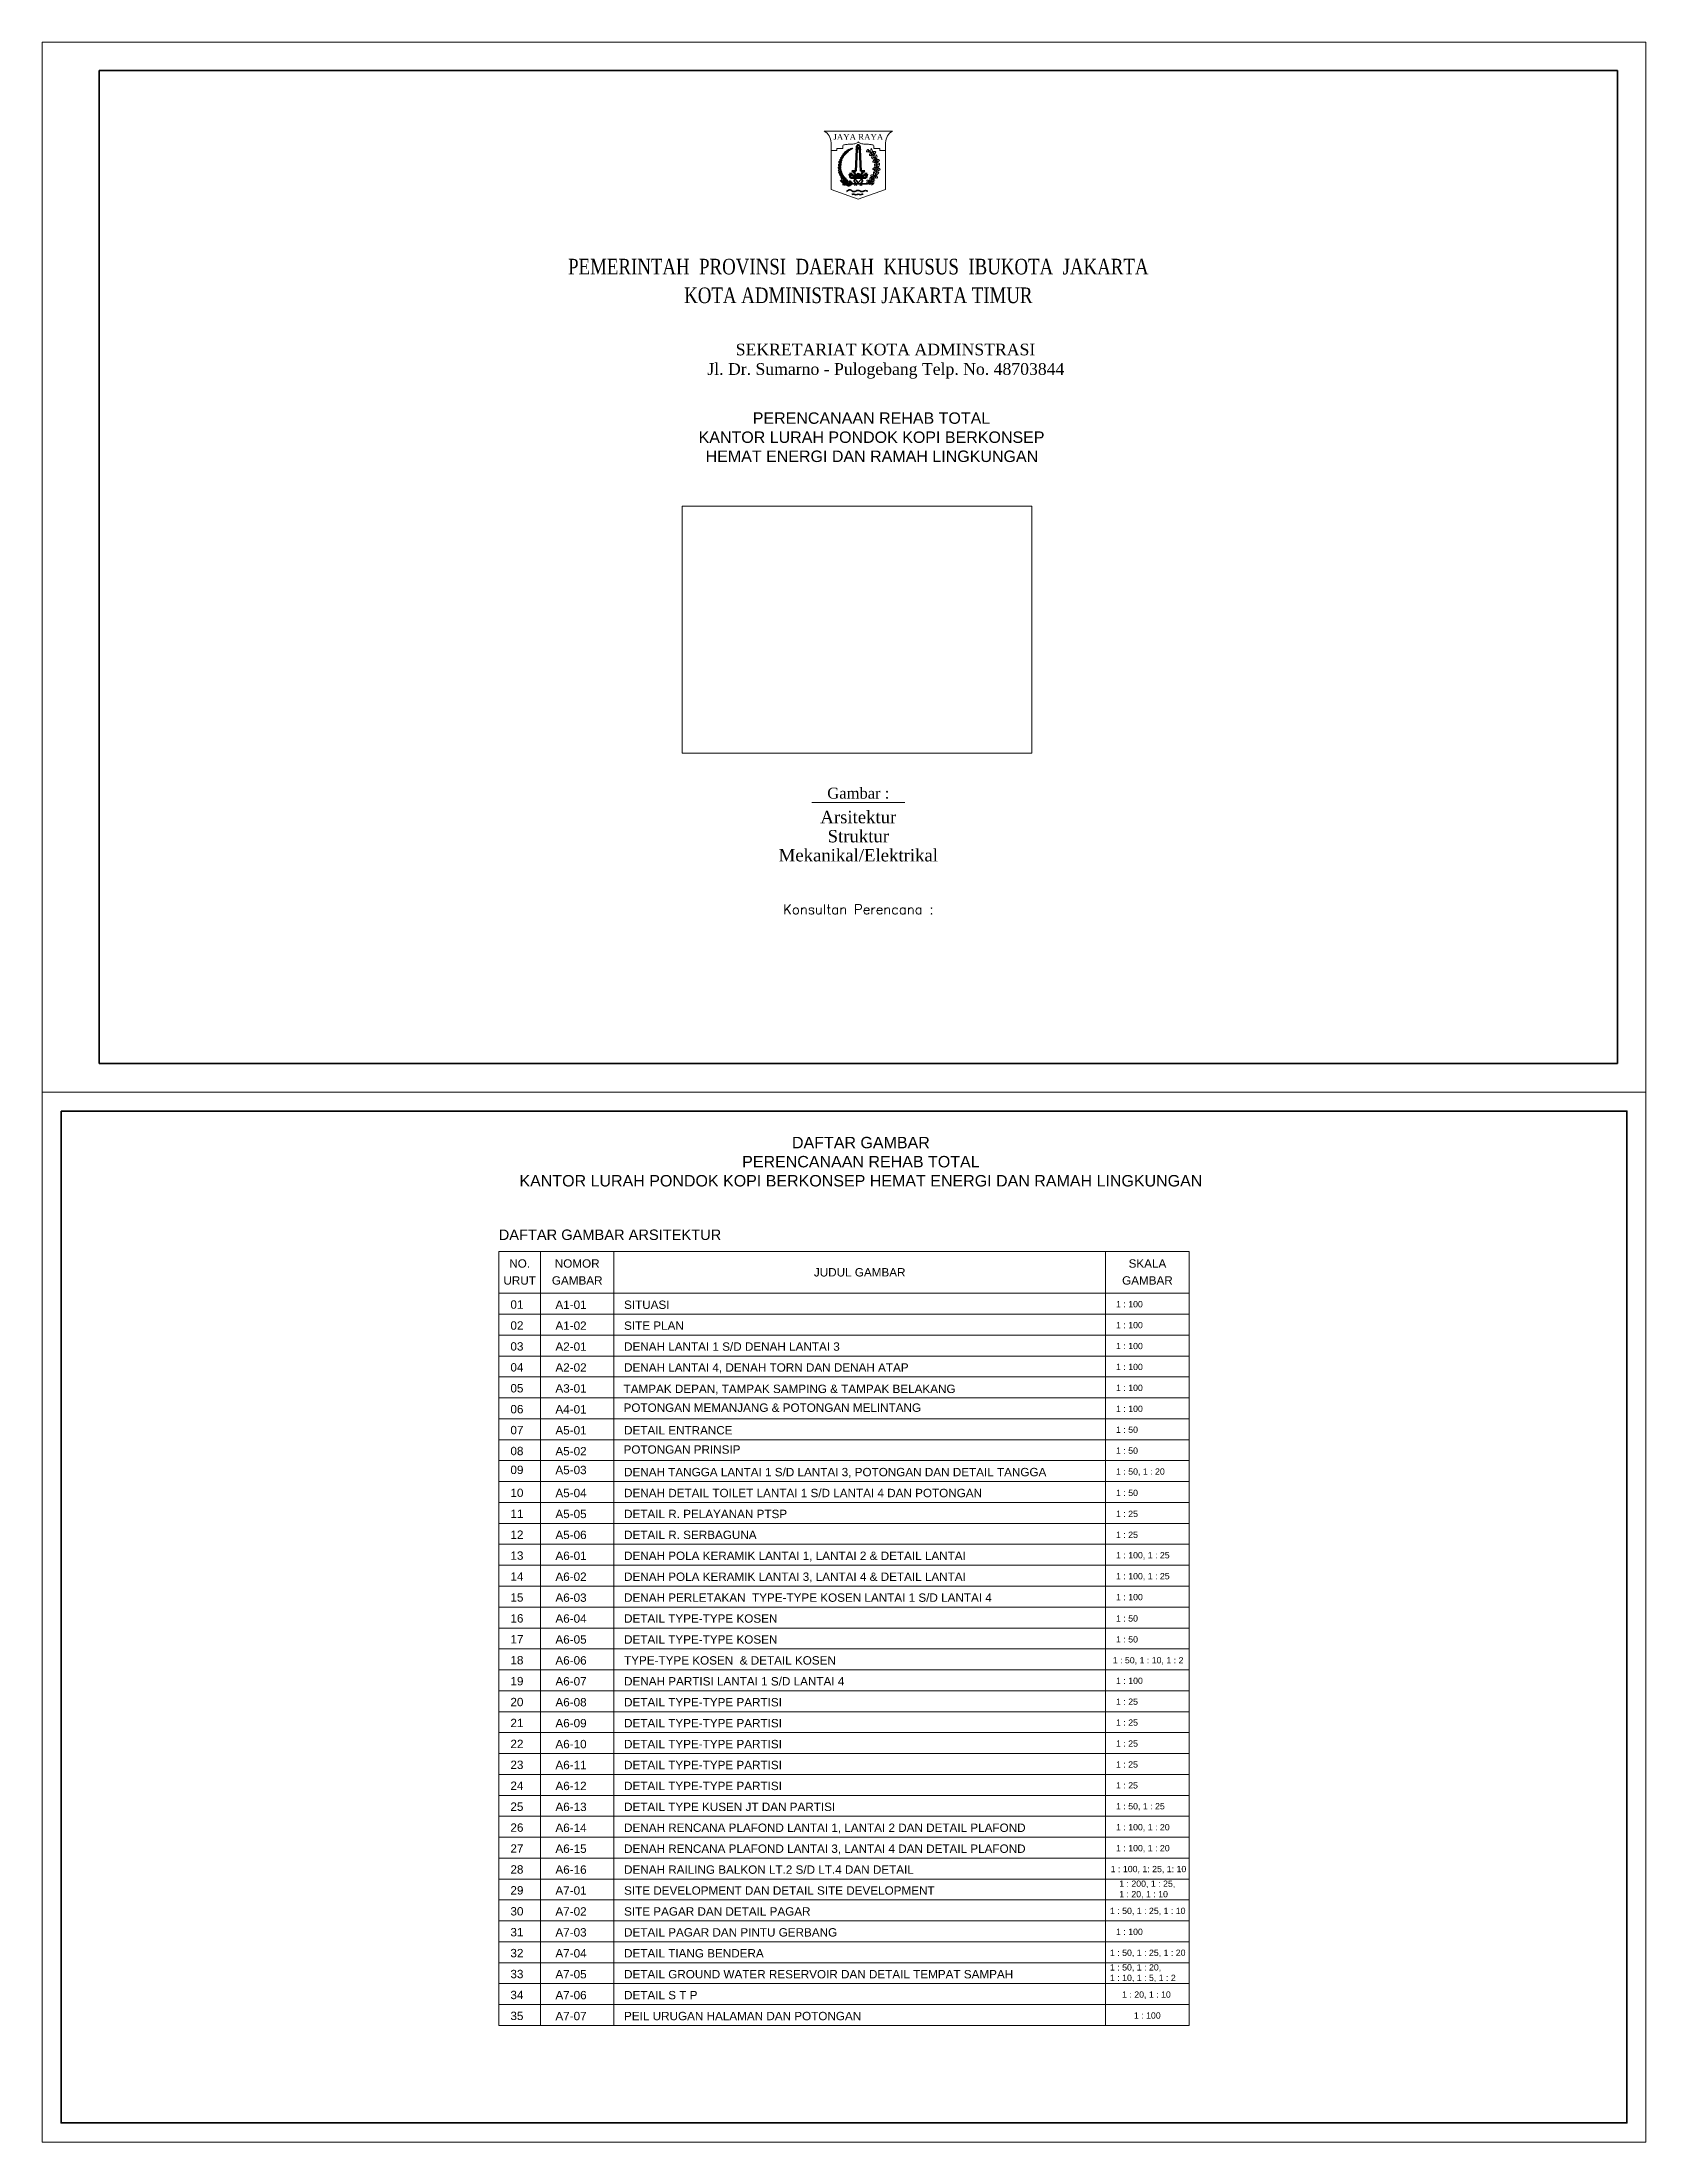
# Model space of a CAD drawing. Header units: millimetres. Extents: x -11 to 1625, y -101 to 180.
# Drawn here: x 1541.2 to 1625.2, y 63 to 173 of the extents above; entities that cross this region are included whole.
import ezdxf
from ezdxf.enums import TextEntityAlignment as Align

# ---------------------------------------------------------------- set-up
doc = ezdxf.new("R2010")
doc.units = ezdxf.units.MM
for name, color, linetype, lineweight in [('ars', 11, 'Continuous', 5), ('grs-kop', 1, 'Continuous', 35), ('kop', 7, 'Continuous', 20), ('logo', 7, 'Continuous', 50), ('ME', 7, 'Continuous', 15), ('not', 7, 'Continuous', 20), ('tem', 5, 'Continuous', 20), ('u', 6, 'Continuous', 20)]:
    doc.layers.add(name, color=color, linetype=linetype, lineweight=lineweight)
doc.styles.add('2', font='ROMANT.shx')
doc.styles.add('COM', font='complex.shx')
doc.styles.add('R', font='romantic.ttf')
doc.styles.get("Standard").update_dxf_attribs({"font": 'ARIALUNI.TTF'})
doc.styles.add('times', font='times.ttf')
picture_1 = doc.add_image_def('image1.jpg', size_in_pixel=(1191, 842))

msp = doc.modelspace()

# ---------------------------------------------------------------- texts
at = {"color": 5, "style": 'R'}
for s, height, p in [('Gambar :', 0.57468, (1583.9641, 133.6651)), ('Arsitektur', 0.65, (1583.9641, 132.4151)), ('Struktur', 0.65, (1583.9641, 131.4151)), ('Mekanikal/Elektrikal', 0.65, (1583.9641, 130.4174))]:
    msp.add_text(s, height=height, dxfattribs=at).set_placement(p, align=Align.MIDDLE)
at = {"linetype": 'Continuous', "style": 'COM'}
msp.add_text('Konsultan Perencana :', height=0.512195, dxfattribs=at).set_placement((1583.9641, 127.5686), align=Align.MIDDLE)
at = {"layer": 'kop', "insert": (1574.28, 153.5996), "char_height": 0.6, "attachment_point": 1}
msp.add_mtext_dynamic_manual_height_columns('\\pi4.1572;PERENCANAAN REHAB TOTAL \\P\\pi1.3189;KANTOR LURAH PONDOK KOPI BERKONSEP \\P\\pi1.687;HEMAT ENERGI DAN RAMAH LINGKUNGAN', width=20.657811, gutter_width=1.5, heights=[0], dxfattribs=at)
at = {"layer": 'ME', "style": 'times', "width": 0.8}
for s, p in [('PEMERINTAH  PROVINSI  DAERAH  KHUSUS  IBUKOTA  JAKARTA', (1583.9641, 161.2309)), ('KOTA ADMINISTRASI JAKARTA TIMUR', (1583.9641, 159.7309))]:
    msp.add_text(s, height=0.817316, dxfattribs=at).set_placement(p, align=Align.MIDDLE)
at = {"layer": 'ME', "insert": (1575.6522, 157.1991), "char_height": 0.612987, "attachment_point": 1, "style": 'times'}
msp.add_mtext_dynamic_manual_height_columns('\\pi1.8906;SEKRETARIAT KOTA ADMINSTRASI\\P\\pi0.40633;Jl. Dr. Sumarno - Pulogebang Telp. No. 48703844', width=19.039197, gutter_width=4.3708, heights=[0], dxfattribs=at)
at = {"layer": 'not'}
for s, height, p in [('DAFTAR GAMBAR ARSITEKTUR', 0.547931, (1565.1324, 110.2477)), ('01', 0.43834, (1565.745, 106.6468)), ('A1-01', 0.43834, (1568.1015, 106.638)), ('SITUASI', 0.43834, (1571.696, 106.638)), ('1 : 100', 0.32876, (1597.4604, 106.7217)), ('02', 0.43834, (1565.745, 105.5509)), ('A1-02', 0.43834, (1568.1015, 105.5422)), ('SITE PLAN', 0.43834, (1571.696, 105.5422)), ('1 : 100', 0.32876, (1597.4604, 105.6259)), ('03', 0.43834, (1565.745, 104.4551)), ('A2-01', 0.43834, (1568.1015, 104.4463)), ('DENAH LANTAI 1 S/D DENAH LANTAI 3', 0.438345, (1571.696, 104.4463)), ('1 : 100', 0.32876, (1597.4604, 104.53)), ('04', 0.43834, (1565.745, 103.3592)), ('A2-02', 0.43834, (1568.1015, 103.3504)), ('DENAH LANTAI 4, DENAH TORN DAN DENAH ATAP', 0.438345, (1571.696, 103.3504)), ('1 : 100', 0.32876, (1597.4604, 103.4341)), ('05', 0.43834, (1565.745, 102.2634)), ('A3-01', 0.43834, (1568.1015, 102.2546)), ('TAMPAK DEPAN, TAMPAK SAMPING & TAMPAK BELAKANG', 0.438345, (1571.6698, 102.2323)), ('1 : 100', 0.32876, (1597.4604, 102.3383)), ('06', 0.43834, (1565.745, 101.1675)), ('A4-01', 0.43834, (1568.1015, 101.1587)), ('POTONGAN MEMANJANG & POTONGAN MELINTANG', 0.438345, (1571.6698, 101.2461)), ('1 : 100', 0.32876, (1597.4604, 101.2424)), ('07', 0.43834, (1565.745, 100.0716)), ('A5-01', 0.43834, (1568.1015, 100.0628)), ('DETAIL ENTRANCE', 0.438345, (1571.696, 100.0628)), ('1 : 50', 0.32876, (1597.4604, 100.1466)), ('08', 0.43834, (1565.745, 98.9758)), ('A5-02', 0.43834, (1568.1015, 98.967)), ('POTONGAN PRINSIP', 0.438345, (1571.6698, 99.0543)), ('1 : 50', 0.32876, (1597.4604, 99.0507)), ('09', 0.43834, (1565.745, 97.9895)), ('A5-03', 0.43834, (1568.1015, 97.9807)), ('DENAH TANGGA LANTAI 1 S/D LANTAI 3, POTONGAN DAN DETAIL TANGGA', 0.438345, (1571.696, 97.8711)), ('1 : 50, 1 : 20', 0.328759, (1597.4604, 97.9548)), ('10', 0.43834, (1565.745, 96.784)), ('A5-04', 0.43834, (1568.1015, 96.7753)), ('DENAH DETAIL TOILET LANTAI 1 S/D LANTAI 4 DAN POTONGAN', 0.438345, (1571.696, 96.7753)), ('1 : 50', 0.32876, (1597.4604, 96.8357)), ('11', 0.43834, (1565.745, 95.6882)), ('A5-05', 0.43834, (1568.1015, 95.6794)), ('DETAIL R. PELAYANAN PTSP', 0.438345, (1571.696, 95.6794)), ('1 : 25', 0.32876, (1597.4604, 95.7398)), ('12', 0.43834, (1565.745, 94.5923)), ('A5-06', 0.43834, (1568.1015, 94.5835)), ('DETAIL R. SERBAGUNA', 0.438345, (1571.696, 94.5835)), ('1 : 25', 0.32876, (1597.4604, 94.644)), ('13', 0.43834, (1565.745, 93.4965)), ('A6-01', 0.43834, (1568.1015, 93.4877)), ('DENAH POLA KERAMIK LANTAI 1, LANTAI 2 & DETAIL LANTAI', 0.438345, (1571.696, 93.4877)), ('1 : 100, 1 : 25', 0.328759, (1597.4604, 93.5714)), ('14', 0.43834, (1565.745, 92.4006)), ('A6-02', 0.43834, (1568.1015, 92.3918)), ('DENAH POLA KERAMIK LANTAI 3, LANTAI 4 & DETAIL LANTAI', 0.438345, (1571.696, 92.3918)), ('1 : 100, 1 : 25', 0.328759, (1597.4604, 92.4755)), ('15', 0.43834, (1565.745, 91.3047)), ('A6-03', 0.43834, (1568.1015, 91.2959)), ('DENAH PERLETAKAN  TYPE-TYPE KOSEN LANTAI 1 S/D LANTAI 4', 0.438345, (1571.696, 91.2959)), ('1 : 100', 0.32876, (1597.4604, 91.3797)), ('16', 0.43834, (1565.745, 90.2089)), ('A6-04', 0.43834, (1568.1015, 90.2001)), ('DETAIL TYPE-TYPE KOSEN', 0.438345, (1571.696, 90.2001)), ('1 : 50', 0.32876, (1597.4604, 90.2605)), ('17', 0.43834, (1565.745, 89.113)), ('A6-05', 0.43834, (1568.1015, 89.1042)), ('DETAIL TYPE-TYPE KOSEN', 0.438345, (1571.696, 89.1042)), ('1 : 50', 0.32876, (1597.4604, 89.1647)), ('18', 0.43834, (1565.745, 88.0171)), ('A6-06', 0.43834, (1568.1015, 88.0084)), ('TYPE-TYPE KOSEN  & DETAIL KOSEN', 0.438345, (1571.696, 88.0084)), ('1 : 50, 1 : 10, 1 : 2', 0.328759, (1597.2875, 88.0688)), ('19', 0.43834, (1565.745, 86.9213)), ('A6-07', 0.43834, (1568.1015, 86.9125)), ('DENAH PARTISI LANTAI 1 S/D LANTAI 4', 0.438345, (1571.696, 86.9125)), ('1 : 100', 0.32876, (1597.4604, 86.9962)), ('20', 0.43834, (1565.745, 85.8254)), ('A6-08', 0.43834, (1568.1015, 85.8166)), ('DETAIL TYPE-TYPE PARTISI', 0.438345, (1571.696, 85.8166)), ('1 : 25', 0.32876, (1597.4604, 85.9003)), ('21', 0.43834, (1565.745, 84.7296)), ('A6-09', 0.43834, (1568.1015, 84.7208)), ('DETAIL TYPE-TYPE PARTISI', 0.438345, (1571.696, 84.7208)), ('1 : 25', 0.32876, (1597.4604, 84.8045)), ('22', 0.43834, (1565.745, 83.6337)), ('A6-10', 0.43834, (1568.1015, 83.6249)), ('DETAIL TYPE-TYPE PARTISI', 0.438345, (1571.696, 83.6249)), ('1 : 25', 0.32876, (1597.4604, 83.7086)), ('23', 0.43834, (1565.745, 82.5378)), ('A6-11', 0.43834, (1568.1015, 82.529)), ('DETAIL TYPE-TYPE PARTISI', 0.438345, (1571.696, 82.529)), ('1 : 25', 0.32876, (1597.4604, 82.6128)), ('24', 0.43834, (1565.745, 81.442)), ('A6-12', 0.43834, (1568.1015, 81.4332)), ('DETAIL TYPE-TYPE PARTISI', 0.438345, (1571.696, 81.4332)), ('1 : 25', 0.32876, (1597.4604, 81.5169)), ('25', 0.43834, (1565.745, 80.3461)), ('A6-13', 0.43834, (1568.1015, 80.3373)), ('DETAIL TYPE KUSEN JT DAN PARTISI', 0.438345, (1571.696, 80.3373)), ('1 : 50, 1 : 25', 0.328759, (1597.4604, 80.421)), ('26', 0.43834, (1565.745, 79.2502)), ('A6-14', 0.43834, (1568.1015, 79.2415)), ('DENAH RENCANA PLAFOND LANTAI 1, LANTAI 2 DAN DETAIL PLAFOND', 0.438345, (1571.696, 79.2415)), ('1 : 100, 1 : 20', 0.328759, (1597.4604, 79.3252)), ('27', 0.43834, (1565.745, 78.1544)), ('A6-15', 0.43834, (1568.1015, 78.1456)), ('DENAH RENCANA PLAFOND LANTAI 3, LANTAI 4 DAN DETAIL PLAFOND', 0.438345, (1571.696, 78.1456)), ('1 : 100, 1 : 20', 0.328759, (1597.4604, 78.2293)), ('28', 0.43834, (1565.745, 77.0585)), ('A6-16', 0.43834, (1568.1015, 77.0497)), ('DENAH RAILING BALKON LT.2 S/D LT.4 DAN DETAIL', 0.438345, (1571.696, 77.0497)), ('1 : 100, 1: 25, 1: 10', 0.328759, (1597.1816, 77.1334)), ('29', 0.43834, (1565.745, 75.9627)), ('A7-01', 0.43834, (1568.1015, 75.9539)), ('SITE DEVELOPMENT DAN DETAIL SITE DEVELOPMENT ', 0.438345, (1571.696, 75.9539)), ('1 : 200, 1 : 25,', 0.328759, (1597.6257, 76.3663)), ('1 : 20, 1 : 10', 0.328759, (1597.6257, 75.8184)), ('30', 0.43834, (1565.745, 74.8668)), ('A7-02', 0.43834, (1568.1015, 74.858)), ('SITE PAGAR DAN DETAIL PAGAR', 0.438345, (1571.696, 74.858)), ('1 : 50, 1 : 25, 1 : 10', 0.328759, (1597.1426, 74.9417)), ('31', 0.43834, (1565.745, 73.7709)), ('A7-03', 0.43834, (1568.1015, 73.7621)), ('DETAIL PAGAR DAN PINTU GERBANG', 0.438345, (1571.696, 73.7621)), ('1 : 100', 0.32876, (1597.4604, 73.8459)), ('32', 0.43834, (1565.745, 72.6751)), ('A7-04', 0.43834, (1568.1015, 72.6663)), ('DETAIL TIANG BENDERA', 0.438345, (1571.696, 72.6663)), ('1 : 50, 1 : 25, 1 : 20', 0.328759, (1597.1426, 72.75)), ('33', 0.43834, (1565.745, 71.5792)), ('A7-05', 0.43834, (1568.1015, 71.5704)), ('DETAIL GROUND WATER RESERVOIR DAN DETAIL TEMPAT SAMPAH', 0.438345, (1571.696, 71.5704)), ('1 : 50, 1 : 20,', 0.328759, (1597.1426, 71.9829)), ('1 : 10, 1 : 5, 1 : 2', 0.328759, (1597.1426, 71.435)), ('34', 0.43834, (1565.745, 70.4833)), ('A7-06', 0.43834, (1568.1015, 70.4746)), ('DETAIL S T P ', 0.438345, (1571.696, 70.4746)), ('1 : 20, 1 : 10', 0.328759, (1597.7771, 70.5583)), ('35', 0.43834, (1565.745, 69.3875)), ('A7-07', 0.43834, (1568.1015, 69.3787)), ('PEIL URUGAN HALAMAN DAN POTONGAN', 0.438345, (1571.696, 69.3787)), ('1 : 100', 0.32876, (1598.3951, 69.4624))]:
    msp.add_text(s, height=height, dxfattribs=at).set_placement(p)
at = {"layer": 'not', "insert": (1584.0987, 115.6509), "char_height": 0.6, "attachment_point": 2, "style": '2'}
msp.add_mtext('{\\fArial|b0|i0|c0|p34;DAFTAR GAMBAR\\P\\fArial Unicode MS|b0|i0|c0|p34;PERENCANAAN REHAB TOTAL \\PKANTOR LURAH PONDOK KOPI BERKONSEP HEMAT ENERGI DAN RAMAH LINGKUNGAN}', dxfattribs=at)
at = {"layer": 'not', "attachment_point": 5}
for s, insert, char_height in [('NO.', (1566.2283, 109.0141), 0.43834), ('NOMOR', (1569.2419, 109.0141), 0.43834), ('SKALA', (1599.1042, 109.0141), 0.43834), ('URUT', (1566.2283, 108.1255), 0.43834), ('GAMBAR', (1569.2419, 108.1255), 0.43834), ('JUDUL GAMBAR', (1584.0361, 108.5531), 0.438345), ('GAMBAR', (1599.1042, 108.1255), 0.43834)]:
    msp.add_mtext(s, dxfattribs=dict(at, insert=insert, char_height=char_height))
at = {"layer": 'tem', "style": 'R'}
msp.add_text('JAYA RAYA', height=0.30649, dxfattribs=at).set_placement((1583.9641, 168.0298), align=Align.MIDDLE)

# ---------------------------------------------------------------- linework, layer by layer
at = {"layer": 'ars', "color": 11}
for p, q in [((1584.6441, 167.184), (1584.5793, 167.2227)), ((1584.6761, 167.1743), (1584.6872, 167.1373)), ((1584.7894, 166.9975), (1584.7247, 167.0362)), ((1584.7894, 166.9975), (1584.7959, 167.0727)), ((1584.8456, 166.8498), (1584.8755, 166.8203)), ((1584.8997, 166.1699), (1584.8628, 166.2357)), ((1584.8808, 166.8467), (1584.88, 166.8081)), ((1584.9325, 166.589), (1584.8831, 166.646)), ((1584.8997, 166.1699), (1584.9474, 166.2283)), ((1584.9238, 166.392), (1584.9352, 166.3515)), ((1584.9325, 166.589), (1584.9552, 166.661)), ((1584.9527, 166.4302), (1584.9387, 166.3942)), ((1584.5196, 165.6251), (1584.5946, 165.6329)), ((1584.6853, 165.7777), (1584.6845, 165.8531)), ((1584.7233, 165.8238), (1584.7893, 165.8604))]:
    msp.add_line(p, q, dxfattribs=at)
for centre, radius, start, end in [((1584.0227, 166.4586), 1.0353, 114.085604, 237.632514), ((1583.3441, 167.1584), 0.1247, 133.841635, 198.302972), ((1583.1393, 167.2092), 0.1247, 313.841635, 18.302972), ((1583.4054, 167.2168), 0.1122, 126.623946, 191.085282), ((1583.2283, 167.2853), 0.1122, 306.623946, 11.085282), ((1583.3804, 167.1221), 0.1122, 74.904344, 139.36568), ((1583.3245, 167.3036), 0.1122, 254.904344, 319.36568), ((1583.4507, 167.2686), 0.0898, 123.960955, 188.422292), ((1583.3117, 167.33), 0.0898, 303.960955, 8.422292), ((1583.4272, 167.1939), 0.0898, 72.241354, 136.70269), ((1583.3893, 167.341), 0.0898, 252.241354, 316.70269), ((1583.5128, 167.306), 0.0898, 117.740606, 182.201942), ((1583.3813, 167.382), 0.0898, 297.740606, 2.201942), ((1583.4814, 167.2342), 0.0898, 66.021004, 130.48234), ((1583.4596, 167.3845), 0.0898, 246.021004, 310.48234), ((1583.5608, 167.343), 0.0718, 113.400687, 177.862023), ((1583.4605, 167.4116), 0.0718, 293.400687, 357.862023), ((1583.5314, 167.2877), 0.0718, 61.681085, 126.142421), ((1583.5231, 167.4089), 0.0718, 241.681085, 306.142421), ((1583.5216, 167.4456), 0.0718, 293.400687, 357.862023), ((1583.6219, 167.377), 0.0718, 113.400687, 177.862023), ((1583.5925, 167.3217), 0.0718, 61.681085, 126.142421), ((1583.5842, 167.4429), 0.0718, 241.681085, 306.142421), ((1583.6594, 167.3629), 0.0718, 80.93685, 145.398186), ((1583.6116, 167.4747), 0.0718, 260.93685, 325.398186), ((1584.5505, 167.3765), 0.1565, 235.515357, 280.620705), ((1584.4498, 167.2195), 0.1296, 1.424824, 71.624042), ((1584.8172, 167.3204), 0.2031, 151.18188, 225.995647), ((1584.4982, 167.2722), 0.2031, 331.18188, 45.995647), ((1584.8743, 167.1759), 0.1296, 162.594618, 232.793836), ((1582.8429, 166.3007), 0.1559, 2.292602, 66.753939), ((1583.0602, 166.4502), 0.1559, 182.292602, 246.753939), ((1582.8748, 166.1414), 0.1559, 12.662776, 77.124113), ((1583.0616, 166.3276), 0.1559, 192.662776, 257.124113), ((1583.0727, 166.5792), 0.1559, 172.39949, 236.860827), ((1582.833, 166.4693), 0.1559, 352.39949, 56.860827), ((1583.0761, 166.2291), 0.1559, 200.215147, 264.676483), ((1582.9153, 166.02), 0.1559, 20.215147, 84.676483), ((1583.0985, 166.7123), 0.1559, 164.619036, 229.080373), ((1582.8461, 166.6358), 0.1559, 344.619036, 49.080373), ((1583.1428, 166.4626), 0.1559, 120.679888, 185.141225), ((1582.908, 166.5827), 0.1559, 300.679888, 5.141225), ((1583.1153, 166.8188), 0.1247, 158.86486, 223.326197), ((1583.1492, 166.3474), 0.1559, 130.573, 195.034337), ((1582.9358, 166.7381), 0.1559, 292.899434, 357.360771), ((1583.1521, 166.5873), 0.1559, 112.899434, 177.360771), ((1582.8972, 166.4253), 0.1559, 310.573, 15.034337), ((1582.9082, 166.7782), 0.1247, 338.86486, 43.326197), ((1583.1677, 166.2425), 0.1559, 140.943174, 205.404511), ((1582.9878, 166.8524), 0.1247, 287.145258, 351.606595), ((1583.1479, 166.715), 0.1247, 107.145258, 171.606595), ((1582.9058, 166.2738), 0.1559, 320.943174, 25.404511), ((1583.1635, 166.913), 0.1247, 150.29963, 214.760967), ((1583.2024, 166.1407), 0.1559, 140.943174, 205.404511), ((1582.9527, 166.9037), 0.1247, 330.29963, 34.760967), ((1583.0424, 166.9652), 0.1247, 278.580028, 343.041365), ((1583.1803, 166.8056), 0.1247, 98.580028, 163.041365), ((1582.9406, 166.1721), 0.1559, 320.943174, 25.404511), ((1583.2138, 167.0027), 0.1247, 145.798931, 210.260267), ((1583.2458, 166.0461), 0.1559, 146.902842, 211.364178), ((1583.003, 167.01), 0.1247, 325.798931, 30.260267), ((1583.0973, 167.0642), 0.1247, 274.079329, 338.540665), ((1583.2222, 166.8942), 0.1247, 94.079329, 158.540665), ((1582.9821, 166.0501), 0.1559, 326.902842, 31.364178), ((1583.2757, 167.0836), 0.1247, 139.367906, 203.829243), ((1583.0669, 167.1144), 0.1247, 319.367906, 23.829243), ((1583.2718, 166.9749), 0.1247, 87.648305, 152.109641), ((1583.1667, 167.1578), 0.1247, 267.648305, 332.109641), ((1583.3298, 167.0506), 0.1247, 82.122034, 146.58337), ((1583.2428, 167.2428), 0.1247, 262.122034, 326.58337), ((1583.9055, 166.4586), 1.0353, 302.367486, 44.485129), ((1584.6958, 167.19), 0.1565, 235.515357, 280.620705), ((1584.6559, 166.7773), 0.2031, 20.912298, 95.726065), ((1584.8253, 167.0519), 0.2031, 200.912298, 275.726065), ((1584.5951, 167.033), 0.1296, 1.424824, 71.624042), ((1584.9584, 166.1283), 0.2031, 153.089131, 227.902898), ((1584.9145, 166.3835), 0.1565, 205.620094, 250.725442), ((1584.6411, 166.0695), 0.2031, 333.089131, 47.902898), ((1584.904, 166.8011), 0.1565, 217.228805, 262.334153), ((1584.688, 167.186), 0.1565, 313.597955, 358.703304), ((1585.0065, 166.5775), 0.2031, 171.164091, 245.977858), ((1584.7232, 166.4232), 0.2031, 351.164091, 65.977858), ((1584.7591, 166.6836), 0.1296, 343.138273, 53.337491), ((1584.7489, 166.2975), 0.1296, 331.529561, 41.728779), ((1584.8498, 166.2375), 0.2031, 271.020023, 345.83379), ((1585.0504, 165.9848), 0.2031, 91.020023, 165.83379), ((1585.0601, 166.9421), 0.2031, 133.19986, 208.013627), ((1584.7418, 166.9948), 0.2031, 313.19986, 28.013627), ((1585.054, 166.7447), 0.1296, 150.067888, 220.267106), ((1585.0703, 166.2694), 0.1296, 128.278119, 198.477338), ((1584.9222, 166.3828), 0.1565, 279.281457, 324.386805), ((1585.1538, 166.4589), 0.2031, 113.30268, 188.116448), ((1584.8724, 166.6168), 0.2031, 293.30268, 8.116448), ((1584.8744, 166.795), 0.1565, 301.071225, 346.176574), ((1583.111, 166.1208), 0.1559, 206.160106, 270.621442), ((1582.9728, 165.8962), 0.1559, 26.160106, 90.621442), ((1583.034, 165.7936), 0.1559, 28.507979, 92.969315), ((1583.1629, 166.0237), 0.1559, 208.507979, 272.969315), ((1583.1116, 165.6914), 0.1559, 40.031085, 104.492421), ((1583.1919, 165.9426), 0.1559, 220.031085, 284.492421), ((1583.2001, 165.5974), 0.1559, 49.200625, 113.661961), ((1583.2394, 165.8582), 0.1559, 229.200625, 293.661961), ((1583.3043, 165.9487), 0.1559, 146.695261, 211.156598), ((1583.0407, 165.9536), 0.1559, 326.695261, 31.156598), ((1583.3668, 165.868), 0.1559, 144.863525, 209.324861), ((1583.1034, 165.8814), 0.1559, 324.863525, 29.324861), ((1583.2883, 165.5227), 0.1559, 44.422275, 108.883612), ((1583.3492, 165.7793), 0.1559, 224.422275, 288.883612), ((1583.4384, 165.7909), 0.1559, 144.490267, 208.951603), ((1583.1751, 165.806), 0.1559, 324.490267, 28.951603), ((1583.5179, 165.7334), 0.1559, 156.180257, 220.641593), ((1583.257, 165.6948), 0.1559, 336.180257, 40.641593), ((1583.4904, 165.6187), 0.0409, 237.632514, 270), ((1584.5657, 165.6427), 0.1565, 158.86957, 203.974918), ((1584.3897, 165.7044), 0.1296, 284.779037, 354.978256), ((1584.4378, 165.6187), 0.0409, 270, 302.367486), ((1584.7605, 165.7877), 0.2031, 137.107603, 211.92137), ((1584.4393, 165.8185), 0.2031, 317.107603, 31.92137), ((1584.7107, 165.5754), 0.1296, 83.443224, 153.642442), ((1584.6856, 165.7602), 0.1565, 234.446561, 279.55191), ((1584.7674, 165.6353), 0.1562, 69.896176, 144.709943), ((1584.6936, 165.8723), 0.1562, 249.896176, 324.709943), ((1584.8006, 165.958), 0.1565, 176.987244, 222.092593), ((1584.6141, 165.9619), 0.1296, 302.896712, 13.09593), ((1584.9186, 165.8531), 0.1296, 106.581789, 176.781007), ((1584.8229, 166.0133), 0.1565, 257.585126, 302.690475)]:
    msp.add_arc(centre, radius, start, end, dxfattribs=at)
for points, start_tangent, end_tangent in [([(1584.4912, 167.3179), (1584.5042, 167.2734), (1584.4618, 167.2475), (1584.4095, 167.2459), (1584.4001, 167.2885), (1584.4343, 167.3422), (1584.4473, 167.3701), (1584.4905, 167.3464), (1584.4912, 167.3179)], (0.71444173, -0.69969494), (0.71444173, -0.69969494)), ([(1584.7702, 167.1998), (1584.7988, 167.1633), (1584.8445, 167.1825), (1584.8764, 167.224), (1584.8473, 167.2565), (1584.7838, 167.2602), (1584.7535, 167.2659), (1584.7475, 167.2171), (1584.7702, 167.1998)], (0.14990109, -0.988701), (0.14990109, -0.988701)), ([(1584.6366, 167.1314), (1584.6495, 167.0869), (1584.6072, 167.061), (1584.5548, 167.0594), (1584.5454, 167.102), (1584.5797, 167.1557), (1584.5927, 167.1836), (1584.6358, 167.1599), (1584.6366, 167.1314)], (0.71444173, -0.69969494), (0.71444173, -0.69969494)), ([(1584.8294, 166.7641), (1584.8277, 166.7177), (1584.7794, 166.7065), (1584.7292, 166.7214), (1584.7336, 166.7647), (1584.783, 166.805), (1584.8041, 166.8274), (1584.8376, 166.7914), (1584.8294, 166.7641)], (0.45881882, -0.88852985), (0.45881882, -0.88852985)), ([(1584.8339, 166.3622), (1584.8229, 166.3171), (1584.7733, 166.3158), (1584.7271, 166.3405), (1584.7402, 166.3821), (1584.7967, 166.4116), (1584.8219, 166.4293), (1584.8475, 166.3872), (1584.8339, 166.3622)], (0.27063746, -0.96268134), (0.27063746, -0.96268134)), ([(1584.9576, 166.7907), (1584.9776, 166.7488), (1585.0264, 166.7576), (1585.0665, 166.7913), (1585.0452, 166.8293), (1584.9839, 166.8466), (1584.9556, 166.8588), (1584.9392, 166.8124), (1584.9576, 166.7907)], (-0.06811168, -0.9976777), (-0.06811168, -0.9976777)), ([(1584.9978, 166.3479), (1585.0008, 166.3016), (1585.0494, 166.2916), (1585.0992, 166.308), (1585.0935, 166.3512), (1585.0431, 166.39), (1585.0213, 166.4119), (1584.9888, 166.3749), (1584.9978, 166.3479)], (-0.43358523, -0.90111256), (-0.43358523, -0.90111256)), ([(1584.4951, 165.6868), (1584.4547, 165.6639), (1584.4198, 165.6991), (1584.4061, 165.7497), (1584.4454, 165.7686), (1584.5055, 165.7478), (1584.5357, 165.7415), (1584.5226, 165.6941), (1584.4951, 165.6868)], (-0.51576079, -0.85673263), (-0.51576079, -0.85673263)), ([(1584.7197, 165.978), (1584.6885, 165.9437), (1584.6443, 165.9663), (1584.6156, 166.0101), (1584.647, 166.0403), (1584.7107, 166.0392), (1584.7413, 166.0426), (1584.7436, 165.9935), (1584.7197, 165.978)], (-0.22377147, -0.97464164), (-0.22377147, -0.97464164)), ([(1584.7147, 165.6821), (1584.6841, 165.6472), (1584.7116, 165.6059), (1584.7584, 165.5823), (1584.7849, 165.617), (1584.7765, 165.6801), (1584.7764, 165.711), (1584.7273, 165.7076), (1584.7147, 165.6821)], (-0.9428173, -0.33330997), (-0.9428173, -0.33330997)), ([(1584.8803, 165.9529), (1584.8659, 165.9087), (1584.9074, 165.8816), (1584.9597, 165.8783), (1584.9704, 165.9206), (1584.9379, 165.9753), (1584.9258, 166.0037), (1584.8819, 165.9813), (1584.8803, 165.9529)], (-0.73599825, -0.67698344), (-0.73599825, -0.67698344))]:
    msp.add_spline(points, degree=3, dxfattribs=dict(at, start_tangent=start_tangent, end_tangent=end_tangent))
for points in [[(1584.4496, 165.5778), (1584.5139, 165.5902), (1584.6455, 165.5851), (1584.742, 165.5384)], [(1584.4496, 165.5778), (1584.5084, 165.5489), (1584.6366, 165.5189), (1584.742, 165.5384)]]:
    msp.add_spline(points, degree=3, dxfattribs=at)
at = {"layer": 'grs-kop'}
for p, q in [((1544.2139, 171.5001), (1544.2139, 119.4999)), ((1623.7143, 171.5001), (1544.2139, 171.5001)), ((1623.7143, 119.4999), (1623.7143, 171.5001)), ((1544.2139, 119.4999), (1623.7143, 119.4999))]:
    msp.add_line(p, q, dxfattribs=at)
at = {"layer": 'grs-kop', "color": 1}
for p, q in [((1583.8875, 165.5267), (1583.7496, 165.7106)), ((1583.9641, 165.6188), (1583.8313, 165.7719)), ((1583.8875, 165.5267), (1583.8492, 165.4757)), ((1583.9641, 165.6188), (1584.0969, 165.7719)), ((1584.0407, 165.5267), (1584.1787, 165.7106)), ((1584.0407, 165.5267), (1584.079, 165.4757))]:
    msp.add_line(p, q, dxfattribs=at)
msp.add_lwpolyline([(1583.4904, 165.5778), (1584.4378, 165.5778)], close=True, dxfattribs=at)
for points in [[(1583.8492, 165.5778), (1583.7725, 165.4757)], [(1584.079, 165.5778), (1584.1557, 165.4757)]]:
    msp.add_lwpolyline(points, dxfattribs=at)
at = {"layer": 'grs-kop', "color": 1, "const_width": 0.055}
msp.add_lwpolyline([(1581.5155, 133.1651), (1586.4128, 133.1651)], dxfattribs=at)
at = {"layer": 'grs-kop'}
msp.add_lwpolyline([(1542.2142, 117), (1624.2142, 117), (1624.2142, 64), (1542.2142, 64)], close=True, dxfattribs=at)
at = {"layer": 'grs-kop', "color": 1}
for centre, start, end in [((1583.7904, 165.7413), 36.869898, 216.869898), ((1584.1378, 165.7413), 323.130102, 143.130102)]:
    msp.add_arc(centre, 0.0511, start, end, dxfattribs=at)
for points in [[(1583.3507, 165.1605), (1583.5391, 165.2547), (1583.7276, 165.1605), (1583.9498, 165.2278), (1584.145, 165.1672), (1584.3335, 165.221), (1584.4614, 165.1874)], [(1583.6189, 165.0074), (1583.7207, 165.0379), (1583.8347, 164.9993), (1583.9629, 165.0237), (1584.079, 165.0013), (1584.1604, 165.0359), (1584.2235, 165.0135)]]:
    msp.add_spline(points, degree=3, dxfattribs=at)
at = {"layer": 'kop'}
for p, q in [((1541.2142, 173), (1541.2142, 118)), ((1625.2142, 173), (1541.2142, 173)), ((1625.2142, 173), (1625.2142, 118)), ((1541.2142, 118), (1625.2142, 118))]:
    msp.add_line(p, q, dxfattribs=at)
at = {"layer": 'kop', "color": 7}
msp.add_line((1625.2142, 173), (1625.2142, 118), dxfattribs=at)
at = {"layer": 'kop'}
msp.add_lwpolyline([(1625.2142, 63), (1541.2142, 63), (1541.2142, 118), (1625.2142, 118)], close=True, dxfattribs=at)
at = {"layer": 'logo'}
for p, q in [((1583.8364, 167.4168), (1584.0918, 167.4168)), ((1583.8875, 167.3657), (1583.8364, 166.2419)), ((1583.913, 167.4372), (1584.0152, 167.4372)), ((1584.0407, 167.3657), (1584.0918, 166.2419)), ((1583.6307, 166.2419), (1583.8364, 166.2419)), ((1583.6307, 166.2419), (1583.6307, 166.2368)), ((1583.6307, 166.2368), (1583.6425, 166.2368)), ((1584.0918, 166.2419), (1584.2975, 166.2419)), ((1584.2857, 166.2368), (1584.2975, 166.2368)), ((1584.2975, 166.2419), (1584.2975, 166.2368)), ((1583.5044, 166.0886), (1583.6307, 166.0886)), ((1583.5044, 166.0886), (1583.5554, 165.8843)), ((1583.5554, 165.8843), (1584.3728, 165.8843)), ((1583.6307, 166.0886), (1583.6563, 165.9865)), ((1583.6563, 165.9865), (1584.2719, 165.9865)), ((1583.8109, 166.0376), (1583.913, 166.0376)), ((1584.0152, 166.0376), (1584.1174, 166.0376)), ((1584.2719, 165.9865), (1584.2975, 166.0886)), ((1584.2975, 166.0886), (1584.4238, 166.0886)), ((1584.3728, 165.8843), (1584.4238, 166.0886))]:
    msp.add_line(p, q, dxfattribs=at)
for points in [[(1583.913, 167.4372), (1583.9073, 167.4456), (1583.9026, 167.4534), (1583.8987, 167.4609), (1583.8957, 167.468), (1583.8934, 167.4748), (1583.8917, 167.4814), (1583.8904, 167.4878), (1583.8896, 167.4942), (1583.8891, 167.5007), (1583.889, 167.5071), (1583.8892, 167.5136), (1583.8899, 167.5201), (1583.8909, 167.5266), (1583.8925, 167.5332), (1583.8946, 167.5397), (1583.8972, 167.5463), (1583.9004, 167.553), (1583.9046, 167.5601), (1583.9098, 167.5683), (1583.9166, 167.578), (1583.9251, 167.5897), (1583.9357, 167.6038), (1583.9486, 167.621), (1583.9641, 167.6415)], [(1584.0152, 167.4372), (1584.0209, 167.4456), (1584.0257, 167.4534), (1584.0295, 167.4609), (1584.0325, 167.468), (1584.0348, 167.4748), (1584.0365, 167.4814), (1584.0378, 167.4878), (1584.0386, 167.4942), (1584.0391, 167.5007), (1584.0392, 167.5071), (1584.039, 167.5136), (1584.0384, 167.5201), (1584.0373, 167.5266), (1584.0357, 167.5332), (1584.0337, 167.5397), (1584.031, 167.5463), (1584.0278, 167.553), (1584.0237, 167.5601), (1584.0184, 167.5683), (1584.0116, 167.578), (1584.0031, 167.5897), (1583.9925, 167.6038), (1583.9796, 167.621), (1583.9641, 167.6415)]]:
    msp.add_lwpolyline(points, dxfattribs=at)
for centre, radius, start, end in [((1583.8177, 167.347), 0.0722, 15, 75), ((1584.1105, 167.347), 0.0722, 105, 165), ((1583.515, 165.9583), 0.3063, 15, 65.389428), ((1584.4132, 165.9583), 0.3063, 114.610572, 165), ((1583.9641, 166.0376), 0.0511, 0, 180)]:
    msp.add_arc(centre, radius, start, end, dxfattribs=at)
for points in [[(1583.3709, 165.6298), (1583.3282, 165.614), (1583.2476, 165.633), (1583.1211, 165.6804), (1583.0341, 165.7594)], [(1583.4104, 165.5793), (1583.3535, 165.5698), (1583.3045, 165.5493), (1583.2207, 165.543), (1583.1401, 165.5619)], [(1583.5211, 165.5651), (1583.4816, 165.5414), (1583.3993, 165.5319), (1583.3282, 165.5319), (1583.2918, 165.5224)], [(1583.6319, 165.5778), (1583.5796, 165.5493), (1583.5495, 165.5193), (1583.4436, 165.4813), (1583.3978, 165.4924)], [(1583.6001, 165.6125), (1583.529, 165.6172), (1583.4942, 165.6362), (1583.442, 165.6362)], [(1583.6319, 165.5778), (1583.5988, 165.6428), (1583.5295, 165.7043), (1583.52, 165.7341)]]:
    msp.add_spline(points, degree=3, dxfattribs=at)
at = {"layer": 'not'}
for p, q in [((1565.1324, 109.6489), (1565.1324, 69.102)), ((1565.1324, 109.6489), (1601.2959, 109.6489)), ((1567.3242, 109.6489), (1567.3242, 69.102)), ((1571.1597, 109.6489), (1571.1597, 69.102)), ((1596.9124, 109.6489), (1596.9124, 69.102)), ((1601.2959, 109.6489), (1601.2959, 69.102)), ((1565.1324, 107.4572), (1601.2959, 107.4572)), ((1565.1324, 106.3613), (1601.2959, 106.3613)), ((1565.1324, 105.2655), (1601.2959, 105.2655)), ((1565.1324, 104.1696), (1601.2959, 104.1696)), ((1565.1324, 103.0738), (1601.2959, 103.0738)), ((1565.1324, 101.9779), (1601.2959, 101.9779)), ((1565.1324, 100.882), (1601.2959, 100.882)), ((1565.1324, 99.7862), (1601.2959, 99.7862)), ((1565.1324, 98.6903), (1601.2959, 98.6903)), ((1565.1324, 97.5944), (1601.2959, 97.5944)), ((1565.1324, 96.4986), (1601.2959, 96.4986)), ((1565.1324, 95.4027), (1601.2959, 95.4027)), ((1565.1324, 94.3069), (1601.2959, 94.3069)), ((1565.1324, 93.211), (1601.2959, 93.211)), ((1565.1324, 92.1151), (1601.2959, 92.1151)), ((1565.1324, 91.0193), (1601.2959, 91.0193)), ((1565.1324, 89.9234), (1601.2959, 89.9234)), ((1565.1324, 88.8275), (1601.2959, 88.8275)), ((1565.1324, 87.7317), (1601.2959, 87.7317)), ((1565.1324, 86.6358), (1601.2959, 86.6358)), ((1565.1324, 85.54), (1601.2959, 85.54)), ((1565.1324, 84.4441), (1601.2959, 84.4441)), ((1565.1324, 83.3482), (1601.2959, 83.3482)), ((1565.1324, 82.2524), (1601.2959, 82.2524)), ((1565.1324, 81.1565), (1601.2959, 81.1565)), ((1565.1324, 80.0606), (1601.2959, 80.0606)), ((1565.1324, 78.9648), (1601.2959, 78.9648)), ((1565.1324, 77.8689), (1601.2959, 77.8689)), ((1565.1324, 76.7731), (1601.2959, 76.7731)), ((1565.1324, 75.6772), (1601.2959, 75.6772)), ((1565.1324, 74.5813), (1601.2959, 74.5813)), ((1565.1324, 73.4855), (1601.2959, 73.4855)), ((1565.1324, 72.3896), (1601.2959, 72.3896)), ((1565.1324, 71.2937), (1601.2959, 71.2937)), ((1565.1324, 70.1979), (1601.2959, 70.1979)), ((1565.1324, 69.102), (1601.2959, 69.102))]:
    msp.add_line(p, q, dxfattribs=at)
at = {"layer": 'tem'}
for p, q in [((1585.752, 168.3363), (1582.1762, 168.3363)), ((1582.5338, 167.7233), (1582.5338, 165.2713)), ((1582.5338, 167.3146), (1582.8403, 167.3146)), ((1582.8403, 167.4168), (1582.8403, 167.3146)), ((1582.8403, 167.4168), (1583.1468, 167.4168)), ((1583.1468, 167.5189), (1583.1468, 167.4168)), ((1584.7814, 167.5189), (1584.7814, 167.4168)), ((1585.0879, 167.4168), (1584.7814, 167.4168)), ((1585.0879, 167.4168), (1585.0879, 167.3146)), ((1585.3944, 167.3146), (1585.0879, 167.3146)), ((1585.3944, 167.7233), (1585.3944, 165.2713)), ((1582.5338, 165.2713), (1583.9641, 164.7605)), ((1583.9641, 164.7605), (1585.3944, 165.2713))]:
    msp.add_line(p, q, dxfattribs=at)
for centre, radius, start, end in [((1581.8296, 167.7233), 0.7042, 0, 60.512874), ((1586.0986, 167.7233), 0.7042, 119.487126, 180), ((1583.249, 167.5189), 0.1022, 90, 180), ((1584.6793, 167.5189), 0.1022, 0, 90)]:
    msp.add_arc(centre, radius, start, end, dxfattribs=at)
for points in [[(1583.9641, 167.7744), (1583.9044, 167.715), (1583.8244, 167.6801), (1583.6203, 167.6514), (1583.4306, 167.6401), (1583.249, 167.6211)], [(1583.9641, 167.7744), (1584.0238, 167.715), (1584.1038, 167.6801), (1584.3079, 167.6514), (1584.4976, 167.6401), (1584.6793, 167.6211)]]:
    msp.add_spline(points, degree=3, dxfattribs=at)

msp.set_redraw_order([(e.dxf.handle, doc.entitydb.next_handle()) for e in msp.query("TEXT MTEXT ATTDEF DIMENSION ARC_DIMENSION")])  # texts and dimensions are drawn at this point

# ---------------------------------------------------------------- pictures from other files: only their frames are drawn
at = {"layer": 'u'}
image = msp.add_image(picture_1, insert=(1574.7444, 135.7541), size_in_units=(18.3042, 12.9405), dxfattribs=at)
image.dxf.flags = 7

doc.saveas('drawing.dxf')
